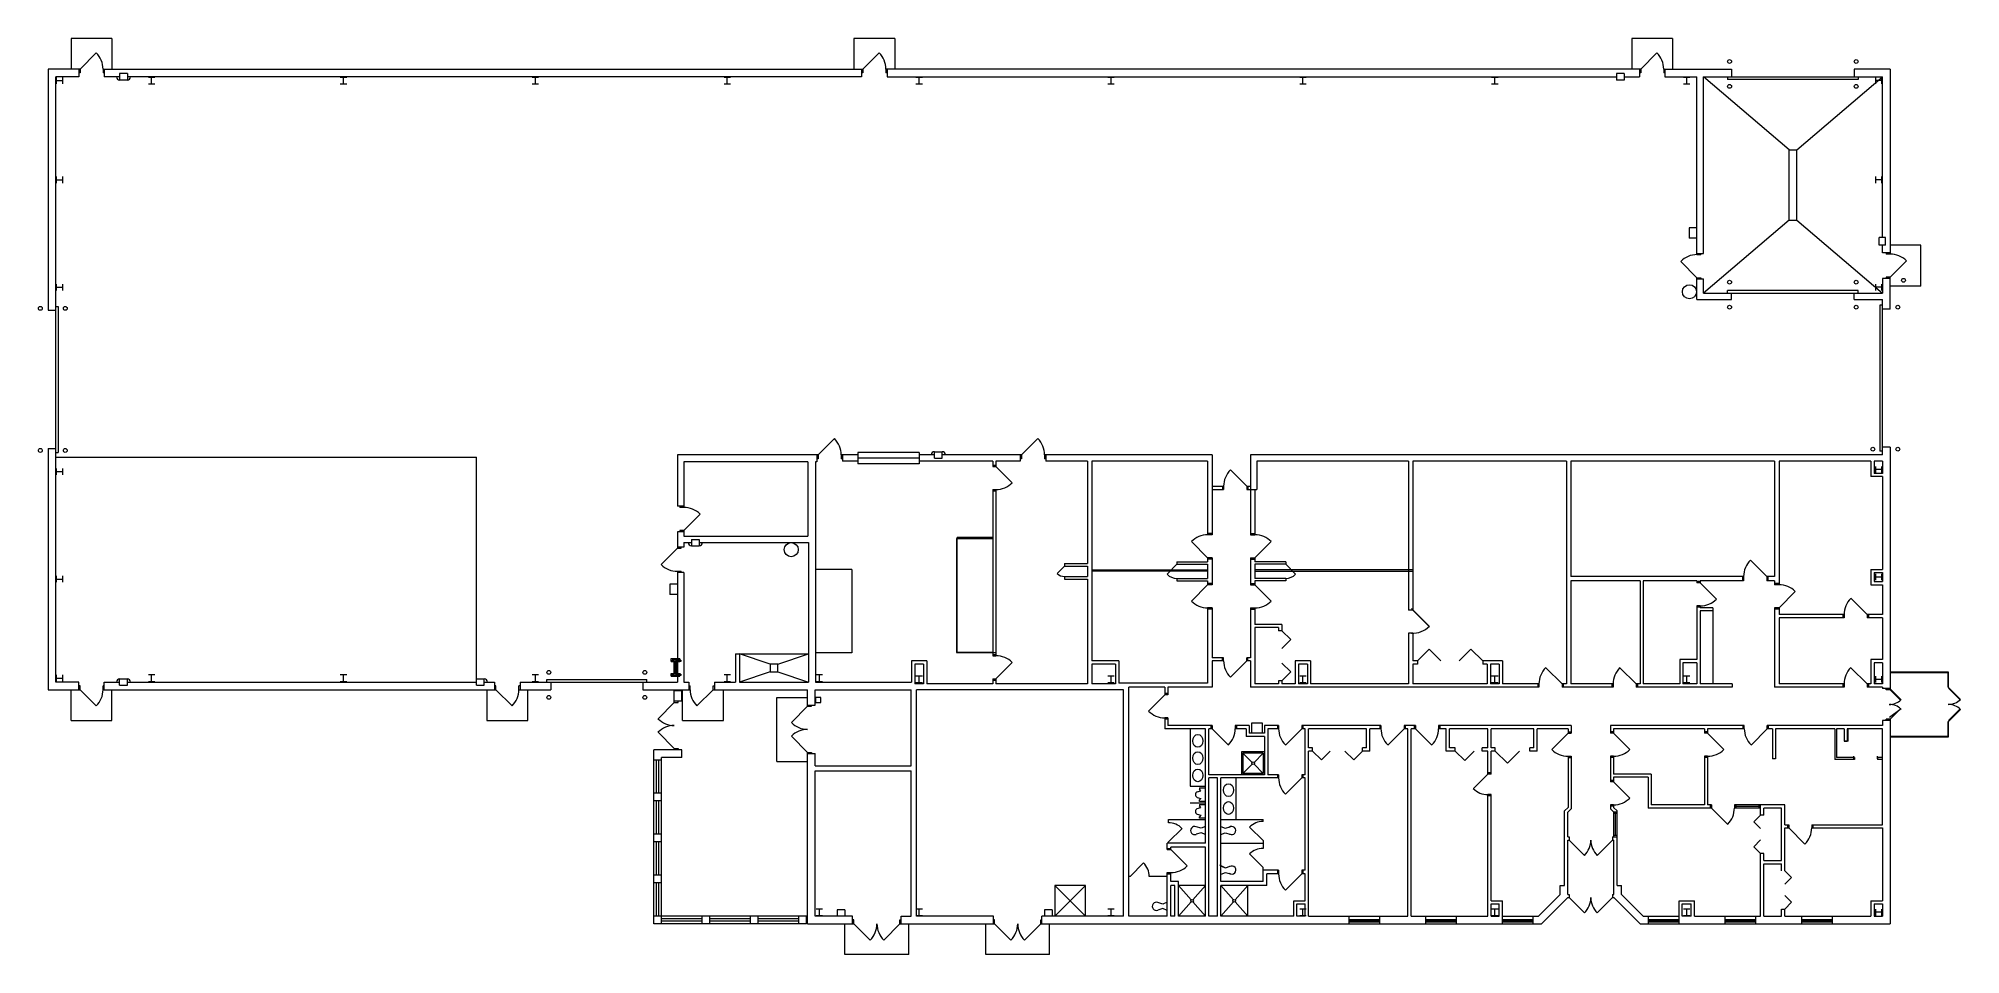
# Model space of a CAD drawing. Header units: inches. Extents: x -104 to 2901, y -1309 to 123.
import ezdxf

# ---------------------------------------------------------------- set-up
doc = ezdxf.new("R2010")
doc.units = ezdxf.units.IN
doc.header["$MEASUREMENT"] = 0
for name, color, linetype, lineweight in [('A-COLS-ENCL', 4, 'Continuous', 50), ('A-DOOR-FULL', 3, 'Continuous', 25), ('A-EQPM-FIXD', 4, 'Continuous', 50), ('A-FLOR-FIXT', 201, 'Continuous', 25), ('A-FLOR-HRAL', 1, 'Continuous', 25), ('A-FLOR-OTLN', 4, 'Continuous', 50), ('A-FLOR-PAD', 9, 'Continuous', 0), ('A-GLAZ-FULL', 1, 'Continuous', 25), ('A-WALL-FULL-EXTR', 2, 'Continuous', 35), ('A-WALL-FULL-INTR', 3, 'Continuous', 25), ('A-WALL-PRHT', 1, 'Continuous', 25), ('A-WALL-SPCL', 1, 'Continuous', 25)]:
    doc.layers.add(name, color=color, linetype=linetype, lineweight=lineweight)
doc.linetypes.add('ZIGZAG', pattern='A,0.0001,-0.2,[131,ltypeshp.shx,S=0.2,R=0,X=-0.2,Y=0],-0.4,[131,ltypeshp.shx,S=0.2,R=180,X=0.2,Y=0],-0.2', length=0.8001)

msp = doc.modelspace()

# ---------------------------------------------------------------- linework, layer by layer
at = {"layer": 'A-COLS-ENCL', "linetype": 'Continuous', "lineweight": 0}
msp.add_line((952.8, -882.5), (985.8, -882.5), dxfattribs=at)
at = {"layer": 'A-COLS-ENCL', "linetype": 'Continuous', "lineweight": 0, "flags": 128}
for points in [[(-76.2, 52.5), (-76.2, 62.5)], [(-66.2, 52.5), (-66.2, 62.5)], [(77.8, 62.5), (67.8, 62.5)], [(72.8, 52.5), (72.8, 62.5)], [(377.8, 62.5), (367.8, 62.5)], [(372.8, 52.5), (372.8, 62.5)], [(677.8, 62.5), (667.8, 62.5)], [(672.8, 52.5), (672.8, 62.5)], [(977.8, 62.5), (967.8, 62.5)], [(972.8, 52.5), (972.8, 62.5)], [(1277.8, 62.5), (1267.8, 62.5)], [(1272.8, 52.5), (1272.8, 62.5)], [(1577.8, 62.5), (1567.8, 62.5)], [(1572.8, 52.5), (1572.8, 62.5)], [(2177.8, 62.5), (2167.8, 62.5)], [(2172.8, 52.5), (2172.8, 62.5)], [(2477.8, 62.5), (2467.8, 62.5)], [(2472.8, 52.5), (2472.8, 62.5)], [(2767.8, 62.5), (2767.8, 52.5)], [(2777.8, 52.5), (2777.8, 62.5)], [(-76.2, 57.5), (-66.2, 57.5)], [(67.8, 52.5), (77.8, 52.5)], [(367.8, 52.5), (377.8, 52.5)], [(667.8, 52.5), (677.8, 52.5)], [(967.8, 52.5), (977.8, 52.5)], [(1267.8, 52.5), (1277.8, 52.5)], [(1567.8, 52.5), (1577.8, 52.5)], [(2167.8, 52.5), (2177.8, 52.5)], [(2467.8, 52.5), (2477.8, 52.5)], [(2777.8, 57.5), (2767.8, 57.5)], [(-76.2, -102.5), (-76.2, -92.5)], [(-76.2, -97.5), (-66.2, -97.5)], [(-66.2, -102.5), (-66.2, -92.5)], [(2767.8, -92.5), (2767.8, -102.5)], [(2777.8, -97.5), (2767.8, -97.5)], [(2777.8, -102.5), (2777.8, -92.5)], [(-76.2, -270.5), (-76.2, -260.5)], [(-76.2, -265.5), (-66.2, -265.5)], [(-66.2, -270.5), (-66.2, -260.5)], [(2767.8, -260.5), (2767.8, -270.5)], [(2777.8, -265.5), (2767.8, -265.5)], [(2777.8, -270.5), (2777.8, -260.5)], [(-76.2, -558.5), (-76.2, -548.5)], [(-76.2, -553.5), (-66.2, -553.5)], [(-66.2, -558.5), (-66.2, -548.5)], [(-76.2, -726.5), (-76.2, -716.5)], [(-66.2, -726.5), (-66.2, -716.5)], [(2767.8, -713.5), (2767.8, -723.5)], [(2777.8, -718.5), (2767.8, -718.5)], [(2777.8, -723.5), (2777.8, -713.5)], [(-76.2, -721.5), (-66.2, -721.5)], [(-76.2, -881.5), (-76.2, -871.5)], [(-76.2, -876.5), (-66.2, -876.5)], [(-66.2, -881.5), (-66.2, -871.5)], [(77.8, -871.5), (67.8, -871.5)], [(67.8, -881.5), (77.8, -881.5)], [(72.8, -881.5), (72.8, -871.5)], [(377.8, -871.5), (367.8, -871.5)], [(367.8, -881.5), (377.8, -881.5)], [(372.8, -881.5), (372.8, -871.5)], [(677.8, -871.5), (667.8, -871.5)], [(667.8, -881.5), (677.8, -881.5)], [(672.8, -881.5), (672.8, -871.5)], [(977.8, -871.5), (967.8, -871.5)], [(967.8, -881.5), (977.8, -881.5)], [(972.8, -881.5), (972.8, -871.5)], [(1121.8, -871.5), (1111.8, -871.5)], [(1111.8, -881.5), (1121.8, -881.5)], [(1116.8, -881.5), (1116.8, -871.5)], [(1277.8, -873.5), (1267.8, -873.5)], [(1267.8, -883.5), (1277.8, -883.5)], [(1272.8, -883.5), (1272.8, -873.5)], [(1577.8, -873.5), (1567.8, -873.5)], [(1567.8, -883.5), (1577.8, -883.5)], [(1572.8, -883.5), (1572.8, -873.5)], [(2177.8, -873.5), (2167.8, -873.5)], [(2167.8, -883.5), (2177.8, -883.5)], [(2172.8, -883.5), (2172.8, -873.5)], [(2477.8, -873.5), (2467.8, -873.5)], [(2467.8, -883.5), (2477.8, -883.5)], [(2472.8, -883.5), (2472.8, -873.5)], [(2767.8, -873.5), (2767.8, -883.5)], [(2777.8, -878.5), (2767.8, -878.5)], [(2777.8, -883.5), (2777.8, -873.5)], [(1121.8, -1237.5), (1111.8, -1237.5)], [(1111.8, -1247.5), (1121.8, -1247.5)], [(1116.8, -1247.5), (1116.8, -1237.5)], [(1277.8, -1237.5), (1267.8, -1237.5)], [(1267.8, -1247.5), (1277.8, -1247.5)], [(1272.8, -1247.5), (1272.8, -1237.5)], [(1577.8, -1237.5), (1567.8, -1237.5)], [(1567.8, -1247.5), (1577.8, -1247.5)], [(1572.8, -1247.5), (1572.8, -1237.5)], [(1877.8, -1237.5), (1867.8, -1237.5)], [(1867.8, -1247.5), (1877.8, -1247.5)], [(1872.8, -1247.5), (1872.8, -1237.5)], [(2177.8, -1237.5), (2167.8, -1237.5)], [(2167.8, -1247.5), (2177.8, -1247.5)], [(2172.8, -1247.5), (2172.8, -1237.5)], [(2477.8, -1237.5), (2467.8, -1237.5)], [(2467.8, -1247.5), (2477.8, -1247.5)], [(2472.8, -1247.5), (2472.8, -1237.5)], [(2767.8, -1237.5), (2767.8, -1247.5)], [(2777.8, -1242.5), (2767.8, -1242.5)], [(2777.8, -1247.5), (2777.8, -1237.5)]]:
    msp.add_lwpolyline(points, dxfattribs=at)
at = {"layer": 'A-DOOR-FULL', "linetype": 'Continuous', "lineweight": 0}
for p, q in [((-39.2, 75.5), (-13.7, 100.9)), ((1184.8, 75.5), (1210.3, 100.9)), ((2400.8, 75.5), (2426.3, 100.9)), ((2542.8, 63.5), (2734.8, 63.5)), ((2740.8, 59.5), (2536.8, 59.5)), ((2488.8, -250.5), (2463.4, -225.1)), ((2790.8, -249.5), (2816.3, -224.1)), ((-77.2, -295.5), (-73.2, -295.5)), ((-73.2, -295.5), (-73.2, -523.5)), ((2778.8, -293.5), (2774.8, -293.5)), ((2774.8, -293.5), (2774.8, -521.5)), ((2778.8, -515.5), (2778.8, -299.5)), ((-77.2, -517.5), (-77.2, -301.5)), ((1114.8, -527.5), (1140.3, -502.1)), ((1432.8, -527.5), (1458.3, -502.1)), ((-77.2, -523.5), (-73.2, -523.5)), ((2778.8, -521.5), (2774.8, -521.5)), ((1392.8, -545.5), (1418.3, -571)), ((1784.8, -576.5), (1759.4, -551.1)), ((904.8, -645.5), (930.3, -620.1)), ((894.8, -673.5), (869.4, -699)), ((1723.8, -688.5), (1698.4, -663.1)), ((1797.8, -688.5), (1823.3, -663.1)), ((1499.8, -701.5), (1488.5, -712.8)), ((1675.8, -698.5), (1660.3, -714.1)), ((1845.8, -698.5), (1861.4, -714.1)), ((2597.8, -717.5), (2572.4, -692.1)), ((1723.8, -730.5), (1698.4, -756)), ((1797.8, -730.5), (1823.3, -756)), ((2493.8, -727.5), (2519.3, -753)), ((2617.1, -766.5), (2642.5, -741.1)), ((2044.8, -770.1), (2070.3, -795.5)), ((2754.8, -777.2), (2729.4, -751.7)), ((1839.8, -802.5), (1853.6, -816.3)), ((1853.6, -816.3), (1839.8, -830.1)), ((2051.8, -849.5), (2070.2, -831.1)), ((2070.2, -831.1), (2088.6, -849.5)), ((2135.4, -831.1), (2117.1, -849.5)), ((2153.8, -849.5), (2135.4, -831.1)), ((1392.8, -877.5), (1418.3, -852.1)), ((1784.8, -849.5), (1759.4, -875)), ((1853.6, -866.7), (1839.8, -852.9)), ((1839.8, -880.5), (1853.6, -866.7)), ((2277.8, -885.5), (2252.4, -860.1)), ((2393.8, -885.5), (2368.4, -860.1)), ((2754.8, -885.5), (2729.4, -860.1)), ((-39.2, -894.5), (-13.7, -920)), ((610.8, -894.5), (636.3, -920)), ((690.8, -882.5), (690.8, -878.5)), ((690.8, -878.5), (846.8, -878.5)), ((696.8, -882.5), (840.8, -882.5)), ((846.8, -882.5), (846.8, -878.5)), ((950.8, -894.5), (925.4, -920)), ((2790.8, -894.6), (2807.1, -910.8)), ((2881.8, -890.5), (2900.9, -909.6)), ((889.9, -914.5), (864.5, -940)), ((1098.4, -920.5), (1073, -946)), ((1656.8, -902.5), (1631.4, -928)), ((2790.8, -940.5), (2807.1, -924.2)), ((2881.8, -944.5), (2900.9, -925.4)), ((889.9, -986.5), (864.5, -961.1)), ((1730.8, -955.5), (1756.3, -981)), ((1870.8, -955.5), (1845.4, -981)), ((2030.8, -955.5), (2005.4, -981)), ((2048.8, -955.5), (2074.3, -981)), ((2598.8, -955.5), (2573.4, -981)), ((1098.4, -992.5), (1073, -967.1)), ((1887.9, -990.5), (1901.7, -1004.3)), ((1901.7, -1004.3), (1915.5, -990.5)), ((1952.2, -1004.3), (1938.4, -990.5)), ((1965.9, -990.5), (1952.2, -1004.3)), ((2110.8, -990.5), (2125.7, -1005.4)), ((2125.7, -1005.4), (2140.5, -990.5)), ((2173.3, -990.5), (2192.4, -1009.6)), ((2192.4, -1009.6), (2211.5, -990.5)), ((2287.2, -962.5), (2261.7, -988)), ((2358.4, -962.5), (2383.9, -988)), ((2505.4, -962.5), (2530.9, -988)), ((1870.8, -1032.5), (1845.4, -1058)), ((2161.8, -1026.5), (2139.2, -1049.2)), ((2358.4, -1038.5), (2383.9, -1064)), ((2511.4, -1079.5), (2536.9, -1105)), ((1662.4, -1132.5), (1683.7, -1111.3)), ((1810.4, -1130.5), (1789.2, -1109.3)), ((2588.2, -1090.5), (2577.6, -1101.1)), ((2577.6, -1101.1), (2588.2, -1111.7)), ((2632.2, -1110.5), (2657.7, -1136)), ((2288.8, -1129.5), (2312.9, -1153.6)), ((2356.8, -1129.5), (2332.8, -1153.6)), ((2588.2, -1129.3), (2577.6, -1139.9)), ((2577.6, -1139.9), (2588.2, -1150.5)), ((1602.4, -1186.5), (1623.7, -1165.3)), ((1666.4, -1144.5), (1691.9, -1170)), ((1810.4, -1172.5), (1789.2, -1151.3)), ((1870.8, -1182.5), (1845.4, -1208)), ((2626.2, -1177.5), (2636.8, -1188.1)), ((2636.8, -1188.1), (2626.2, -1198.7)), ((2288.8, -1219.5), (2312.9, -1243.5)), ((2356.8, -1219.5), (2332.8, -1243.5)), ((2626.2, -1216.3), (2636.8, -1226.9)), ((2636.8, -1226.9), (2626.2, -1237.5)), ((1170.8, -1260.5), (1196.3, -1286)), ((1242.8, -1260.5), (1217.4, -1286)), ((1390.8, -1260.5), (1416.3, -1286)), ((1462.8, -1260.5), (1437.4, -1286))]:
    msp.add_line(p, q, dxfattribs=at)
at = {"layer": 'A-DOOR-FULL', "linetype": 'Continuous', "lineweight": 0, "flags": 128}
for points in [[(2070.1, -795.1), (2042.5, -767.4)], [(2808.1, -910.4), (2789.6, -892)], [(2900.4, -910.4), (2882, -892)], [(2808.1, -924.3), (2789.6, -938.1)], [(2900.4, -924.3), (2882, -942.7)]]:
    msp.add_lwpolyline(points, dxfattribs=at)
at = {"layer": 'A-DOOR-FULL', "linetype": 'Continuous', "lineweight": 0}
for centre, radius, start, end in [((-39.2, 75.5), 36, 0, 45), ((1184.8, 75.5), 36, 0, 45), ((2400.8, 75.5), 36, 0, 45), ((2488.8, -250.5), 36, 90, 135), ((2790.8, -249.5), 36, 45, 90), ((1114.8, -527.5), 36, 0, 45), ((1432.8, -527.5), 36, 0, 45), ((1784.8, -576.5), 36, 135, 180), ((1392.8, -545.5), 36, 270, 315), ((904.8, -645.5), 36, 45, 90), ((1723.8, -688.5), 36, 90, 135), ((1797.8, -688.5), 36, 45, 90), ((894.8, -673.5), 36, 225, 270), ((1499.8, -701.5), 16, 225, 270), ((1675.8, -698.5), 22, 225, 270), ((1845.8, -698.5), 22, 270, 315), ((2597.8, -717.5), 36, 135, 180), ((2617.1, -766.5), 36, 45, 90), ((1723.8, -730.5), 36, 225, 270), ((1797.8, -730.5), 36, 270, 315), ((2493.8, -727.5), 36, 270, 315), ((2754.8, -777.2), 36, 135, 180), ((2044.8, -770.1), 36, 266.0717, 315.3487), ((1392.8, -877.5), 36, 45, 90), ((1784.8, -849.5), 36, 180, 225), ((2277.8, -885.5), 36, 135, 180), ((2393.8, -885.5), 36, 135, 180), ((2754.8, -885.5), 36, 135, 180), ((-39.2, -894.5), 36, 315, 0), ((610.8, -894.5), 36, 315, 0), ((950.8, -894.5), 36, 180, 225), ((1656.8, -902.5), 36, 225, 270), ((2790.8, -894.6), 22.9, 266.6657, 317.372), ((2790.8, -940.5), 22.9, 43.2346, 92.6864), ((2881.8, -890.5), 27, 270, 315), ((2881.8, -944.5), 27, 45, 90), ((889.9, -914.5), 36, 225, 270), ((889.9, -986.5), 36, 90, 135), ((1098.4, -920.5), 36, 225, 270), ((1098.4, -992.5), 36, 90, 135), ((1730.8, -955.5), 36, 315, 0), ((1870.8, -955.5), 36, 180, 225), ((2030.8, -955.5), 36, 180, 225), ((2048.8, -955.5), 36, 315, 0), ((2598.8, -955.5), 36, 180, 225), ((2287.2, -962.5), 36, 225, 270), ((2358.4, -962.5), 36, 270, 315), ((2505.4, -962.5), 36, 270, 315), ((1870.8, -1032.5), 36, 180, 225), ((2161.8, -1026.5), 32, 225, 270), ((2358.4, -1038.5), 36, 270, 315), ((2511.4, -1079.5), 36, 315, 0), ((1662.4, -1132.5), 30, 45, 90), ((1810.4, -1130.5), 30, 90, 135), ((2632.2, -1110.5), 36, 315, 0), ((2288.8, -1129.5), 34, 315, 0), ((2356.8, -1129.5), 34, 180, 225), ((1602.4, -1186.5), 30, 0, 45), ((1666.4, -1144.5), 36, 270, 315), ((1810.4, -1172.5), 30, 90, 135), ((1870.8, -1182.5), 36, 180, 225), ((2288.8, -1219.5), 34, 315, 0), ((2356.8, -1219.5), 34, 180, 225), ((1170.8, -1260.5), 36, 315, 0), ((1242.8, -1260.5), 36, 180, 225), ((1390.8, -1260.5), 36, 315, 0), ((1462.8, -1260.5), 36, 180, 225)]:
    msp.add_arc(centre, radius, start, end, dxfattribs=at)
at = {"layer": 'A-EQPM-FIXD', "linetype": 'Continuous', "lineweight": 0}
for p, q in [((1331.1, -658.1), (1387.8, -658.1)), ((1331.1, -658.1), (1331.1, -836.5)), ((1167.6, -706.5), (1110.8, -706.5)), ((1167.6, -706.5), (1167.6, -836.9)), ((1167.6, -836.9), (1110.8, -836.9)), ((1331.1, -836.5), (1387.8, -836.5))]:
    msp.add_line(p, q, dxfattribs=at)
at = {"layer": 'A-EQPM-FIXD', "linetype": 'Continuous', "lineweight": 0, "flags": 128}
for points in [[(1387.6, -656.7), (1332.3, -656.7)], [(1332.3, -836.5), (1332.3, -656.7)], [(1387.6, -836.5), (1332.3, -836.5)]]:
    msp.add_lwpolyline(points, dxfattribs=at)
at = {"layer": 'A-FLOR-FIXT', "linetype": 'Continuous', "lineweight": 0}
for p, q in [((985.8, -838.5), (1099.8, -838.5)), ((991.8, -838.5), (991.8, -882.5)), ((1039.8, -854.5), (991.8, -838.5)), ((1051.8, -854.5), (1099.8, -838.5)), ((1039.8, -866.5), (991.8, -882.5)), ((1051.8, -866.5), (1099.8, -882.5)), ((991.8, -882.5), (1099.8, -882.5)), ((1711.3, -1047.7), (1711.3, -1050.1)), ((1711.3, -1047.7), (1720.3, -1047.7)), ((1713.1, -1052.5), (1711.3, -1050.1)), ((1707.6, -1054.1), (1713.1, -1052.5)), ((1707.6, -1062.9), (1713.1, -1064.5)), ((1707.6, -1080.3), (1713.1, -1078.7)), ((1713.1, -1064.5), (1711.3, -1066.9)), ((1711.3, -1069.3), (1711.3, -1066.9)), ((1720.3, -1069.3), (1711.3, -1069.3)), ((1711.3, -1073.9), (1711.3, -1076.3)), ((1711.3, -1073.9), (1720.3, -1073.9)), ((1713.1, -1078.7), (1711.3, -1076.3)), ((1707.6, -1089.1), (1713.1, -1090.7)), ((1713.1, -1090.7), (1711.3, -1093.1)), ((1711.3, -1095.5), (1711.3, -1093.1)), ((1720.3, -1095.5), (1711.3, -1095.5)), ((1744.6, -1108.3), (1751.4, -1111.1)), ((1751.4, -1111.1), (1759, -1108.8)), ((1744.6, -1121.1), (1751.4, -1118.3)), ((1751.4, -1118.3), (1759, -1120.6)), ((1744.7, -1170.2), (1751.5, -1172.9)), ((1751.5, -1172.9), (1759.2, -1170.6)), ((1532.8, -1200.5), (1484.8, -1200.5)), ((1484.8, -1200.5), (1484.8, -1248.5)), ((1484.8, -1200.5), (1532.8, -1248.5)), ((1532.8, -1200.5), (1484.8, -1248.5)), ((1532.8, -1248.5), (1532.8, -1200.5)), ((1720.4, -1200.5), (1678.4, -1200.5)), ((1678.4, -1200.5), (1698.1, -1223)), ((1720.4, -1200.5), (1700.8, -1223)), ((1744.4, -1200.5), (1764.1, -1223)), ((1744.7, -1183), (1751.5, -1180.1)), ((1751.5, -1180.1), (1759.2, -1182.5)), ((1786.4, -1200.5), (1766.7, -1223.1)), ((1786.4, -1248.5), (1786.4, -1200.5)), ((1653.5, -1229.6), (1645.9, -1227.3)), ((1660.3, -1226.8), (1653.5, -1229.6)), ((1698.1, -1226.1), (1678.4, -1248.5)), ((1700.8, -1226.1), (1720.4, -1248.5)), ((1764, -1226.2), (1744.4, -1248.5)), ((1766.8, -1226.1), (1786.4, -1248.5)), ((1653.5, -1236.8), (1645.9, -1239.1)), ((1660.3, -1239.6), (1653.5, -1236.8))]:
    msp.add_line(p, q, dxfattribs=at)
at = {"layer": 'A-FLOR-FIXT', "color": 7, "linetype": 'Continuous', "lineweight": 0}
for p, q in [((1713.5, -1111.1), (1705.8, -1108.8)), ((1720.3, -1108.3), (1713.5, -1111.1)), ((1713.5, -1118.3), (1705.8, -1120.6)), ((1720.3, -1121.1), (1713.5, -1118.3))]:
    msp.add_line(p, q, dxfattribs=at)
at = {"layer": 'A-FLOR-FIXT', "linetype": 'Continuous', "lineweight": 0, "flags": 128}
msp.add_lwpolyline([(1039.8, -854.5), (1039.8, -866.5), (1051.8, -866.5), (1051.8, -854.5)], close=True, dxfattribs=at)
msp.add_lwpolyline([(1752, -1173.4), (1742.8, -1168.8)], dxfattribs=at)
at = {"layer": 'A-FLOR-FIXT', "linetype": 'Continuous', "lineweight": 0}
for centre, radius in [((2477, -272.4), 11), ((1072.8, -675.6), 11), ((1699.4, -1224.5), 2.07), ((1765.3, -1224.7), 2.07)]:
    msp.add_circle(centre, radius, dxfattribs=at)
for centre, radius, start, end in [((1709.5, -1058.5), 4.83, 113.6878, 246.3141), ((1709.5, -1084.7), 4.83, 113.6878, 246.3141), ((1761.4, -1114.7), 6.41, 238.9735, 129.0883), ((1761.6, -1176.5), 6.41, 230.8488, 122.8438), ((1643.5, -1233.2), 6.41, 67.6887, 292.3131)]:
    msp.add_arc(centre, radius, start, end, dxfattribs=at)
at = {"layer": 'A-FLOR-FIXT', "color": 7, "linetype": 'Continuous', "lineweight": 0}
msp.add_arc((1703.4, -1114.7), 6.41, 67.006, 292.3131, dxfattribs=at)
at = {"layer": 'A-FLOR-FIXT', "linetype": 'Continuous', "lineweight": 0}
for centre in [(1708.4, -974.5), (1708.4, -1001.5), (1708.4, -1028.5), (1756.4, -1051.5), (1756.4, -1079.5)]:
    msp.add_ellipse(centre, major_axis=(0, -10), ratio=0.8, dxfattribs=at)
at = {"layer": 'A-FLOR-HRAL', "linetype": 'Continuous', "lineweight": 0}
for p, q in [((899.9, -848.5), (886.8, -848.5)), ((886.8, -848.5), (886.8, -850.5)), ((889.8, -850.5), (886.8, -850.5)), ((886.8, -870.5), (886.8, -872.5)), ((889.8, -870.5), (886.8, -870.5)), ((889.8, -870.5), (889.8, -850.5)), ((891.8, -870.5), (891.8, -850.5)), ((899.9, -850.5), (891.8, -850.5)), ((899.9, -870.5), (891.8, -870.5)), ((894.8, -850.5), (894.8, -870.5)), ((899.9, -848.5), (899.9, -850.5)), ((899.9, -870.5), (899.9, -872.5)), ((899.9, -872.5), (886.8, -872.5))]:
    msp.add_line(p, q, dxfattribs=at)
at = {"layer": 'A-FLOR-HRAL', "linetype": 'Continuous', "lineweight": 0, "flags": 128}
for points in [[(884.9, -845.9), (898.7, -845.9)], [(884.9, -850.5), (884.9, -845.9)], [(884.9, -850.5), (898.7, -850.5)], [(884.9, -873.6), (884.9, -869)], [(884.9, -869), (898.7, -869)], [(889.5, -850.5), (889.5, -869)], [(894.1, -869), (894.1, -850.5)], [(898.7, -850.5), (898.7, -845.9)], [(898.7, -873.6), (898.7, -869)], [(884.9, -873.6), (898.7, -873.6)]]:
    msp.add_lwpolyline(points, dxfattribs=at)
at = {"layer": 'A-FLOR-OTLN', "linetype": 'Continuous', "lineweight": 0}
for p in [(-77.2, -530.9), (580.8, -882.5)]:
    msp.add_line(p, (580.8, -530.9), dxfattribs=at)
at = {"layer": 'A-FLOR-PAD', "linetype": 'Continuous', "lineweight": 0}
for p, q in [((10.8, 123.5), (-53.2, 123.5)), ((-53.2, 123.5), (-53.2, 75.5)), ((10.8, 123.5), (10.8, 75.5)), ((1234.8, 123.5), (1170.8, 123.5)), ((1170.8, 123.5), (1170.8, 75.5)), ((1234.8, 123.5), (1234.8, 75.5)), ((2450.8, 123.5), (2386.8, 123.5)), ((2386.8, 123.5), (2386.8, 75.5)), ((2450.8, 123.5), (2450.8, 75.5)), ((2838.8, -199.5), (2790.8, -199.5)), ((2838.8, -263.5), (2838.8, -199.5)), ((2838.8, -263.5), (2790.8, -263.5)), ((-53.2, -942.5), (-53.2, -894.5)), ((10.8, -942.5), (10.8, -894.5)), ((966.9, -942.5), (966.9, -894.5)), ((1050.4, -906.5), (1098.4, -906.5)), ((1050.4, -1006.5), (1050.4, -906.5)), ((-53.2, -942.5), (10.8, -942.5)), ((902.9, -942.5), (966.9, -942.5)), ((1050.4, -1006.5), (1098.4, -1006.5)), ((1156.8, -1308.5), (1156.8, -1260.5)), ((1256.8, -1308.5), (1256.8, -1260.5)), ((1376.8, -1308.5), (1376.8, -1260.5)), ((1476.8, -1308.5), (1476.8, -1260.5)), ((1256.8, -1308.5), (1156.8, -1308.5)), ((1476.8, -1308.5), (1376.8, -1308.5))]:
    msp.add_line(p, q, dxfattribs=at)
at = {"layer": 'A-GLAZ-FULL', "linetype": 'Continuous', "lineweight": 0}
for p, q in [((1272.8, -523.5), (1176.8, -523.5)), ((1272.8, -532.5), (1176.8, -532.5)), ((1272.8, -541.5), (1176.8, -541.5))]:
    msp.add_line(p, q, dxfattribs=at)
at = {"layer": 'A-WALL-FULL-EXTR', "linetype": 'Continuous', "lineweight": 0}
for p, q in [((-39.2, 75.5), (-89.2, 75.5)), ((-89.2, 75.5), (-89.2, -301.5)), ((-41.2, 63.5), (-77.2, 63.5)), ((-77.2, -301.5), (-77.2, 63.5)), ((-41.2, 75.5), (-41.2, 63.5)), ((-39.2, 69.5), (-41.2, 69.5)), ((-39.2, 75.5), (-39.2, 69.5)), ((-3.2, 75.5), (1184.8, 75.5)), ((-3.2, 75.5), (-3.2, 69.5)), ((-1.2, 69.5), (-3.2, 69.5)), ((-1.2, 75.5), (-1.2, 63.5)), ((22.8, 63.5), (-1.2, 63.5)), ((1182.8, 63.5), (34.8, 63.5)), ((1182.8, 75.5), (1182.8, 63.5)), ((1184.8, 69.5), (1182.8, 69.5)), ((1184.8, 75.5), (1184.8, 69.5)), ((2400.8, 75.5), (1220.8, 75.5)), ((1220.8, 75.5), (1220.8, 69.5)), ((1222.8, 69.5), (1220.8, 69.5)), ((1222.8, 75.5), (1222.8, 63.5)), ((1222.8, 63.5), (2362.8, 63.5)), ((2374.8, 63.5), (2398.8, 63.5)), ((2398.8, 75.5), (2398.8, 63.5)), ((2400.8, 69.5), (2398.8, 69.5)), ((2400.8, 75.5), (2400.8, 69.5)), ((2436.8, 75.5), (2542.8, 75.5)), ((2436.8, 75.5), (2436.8, 69.5)), ((2438.8, 69.5), (2436.8, 69.5)), ((2438.8, 75.5), (2438.8, 63.5)), ((2438.8, 63.5), (2488.8, 63.5)), ((2498.8, 63.5), (2542.8, 63.5)), ((2542.8, 75.5), (2542.8, 63.5)), ((2790.8, 75.5), (2734.8, 75.5)), ((2734.8, 75.5), (2734.8, 63.5)), ((2734.8, 63.5), (2778.8, 63.5)), ((2778.8, -187.5), (2778.8, 63.5)), ((2790.8, 75.5), (2790.8, -213.5)), ((2778.8, -211.5), (2778.8, -199.5)), ((2790.8, -211.5), (2778.8, -211.5)), ((2784.8, -211.5), (2784.8, -213.5)), ((2790.8, -213.5), (2784.8, -213.5)), ((2790.8, -251.5), (2778.8, -251.5)), ((2778.8, -251.5), (2778.8, -274.5)), ((2790.8, -249.5), (2784.8, -249.5)), ((2784.8, -249.5), (2784.8, -251.5)), ((2790.8, -299.5), (2790.8, -249.5)), ((2778.8, -299.5), (2778.8, -284.5)), ((2790.8, -299.5), (2778.8, -299.5)), ((-89.2, -301.5), (-77.2, -301.5)), ((-89.2, -517.5), (-77.2, -517.5)), ((-89.2, -517.5), (-89.2, -894.5)), ((-77.2, -882.5), (-77.2, -517.5)), ((2790.8, -515.5), (2778.8, -515.5)), ((2778.8, -527.5), (2778.8, -515.5)), ((2778.8, -537.5), (2778.8, -556.5)), ((2790.8, -515.5), (2790.8, -894.6)), ((2778.8, -561.5), (2778.8, -706.5)), ((2778.8, -730.5), (2778.8, -777.2)), ((2778.8, -782.2), (2778.8, -847.5)), ((2778.8, -852.5), (2778.8, -885.5)), ((-89.2, -894.5), (-39.2, -894.5)), ((-41.2, -882.5), (-77.2, -882.5)), ((-41.2, -894.5), (-41.2, -882.5)), ((-39.2, -888.5), (-41.2, -888.5)), ((-39.2, -894.5), (-39.2, -888.5)), ((-3.2, -894.5), (-3.2, -888.5)), ((-1.2, -888.5), (-3.2, -888.5)), ((-3.2, -894.5), (610.8, -894.5)), ((-1.2, -894.5), (-1.2, -882.5)), ((-1.2, -882.5), (22.8, -882.5)), ((34.8, -882.5), (580.8, -882.5)), ((592.8, -882.5), (608.8, -882.5)), ((608.8, -882.5), (608.8, -894.5)), ((610.8, -888.5), (608.8, -888.5)), ((610.8, -894.5), (610.8, -888.5)), ((646.8, -894.5), (646.8, -888.5)), ((648.8, -888.5), (646.8, -888.5)), ((646.8, -894.5), (696.8, -894.5)), ((648.8, -882.5), (648.8, -894.5)), ((648.8, -882.5), (696.8, -882.5)), ((696.8, -882.5), (696.8, -894.5)), ((840.8, -882.5), (840.8, -894.5)), ((840.8, -882.5), (894.8, -882.5)), ((840.8, -894.5), (914.8, -894.5)), ((2778.8, -890.5), (2778.8, -892.6)), ((2790.8, -892.6), (2778.8, -892.6)), ((2784.8, -894.6), (2784.8, -892.6)), ((2790.8, -894.6), (2784.8, -894.6)), ((2790.8, -942.5), (2778.8, -942.5)), ((2778.8, -942.5), (2778.8, -950.5)), ((2778.8, -1105.5), (2778.8, -955.5)), ((2790.8, -940.5), (2784.8, -940.5)), ((2784.8, -942.5), (2784.8, -940.5)), ((2790.8, -940.5), (2790.8, -1260.5)), ((857.9, -1260.5), (857.9, -988.5)), ((901.9, -988.5), (857.9, -988.5)), ((901.9, -1000.5), (901.9, -988.5)), ((869.9, -1004.5), (857.9, -1004.5)), ((869.9, -1260.5), (869.9, -1000.5)), ((901.9, -1000.5), (869.9, -1000.5)), ((869.9, -1056.5), (857.9, -1056.5)), ((869.9, -1068.5), (857.9, -1068.5)), ((2778.8, -1110.5), (2778.8, -1224.5)), ((869.9, -1120.5), (857.9, -1120.5)), ((869.9, -1132.5), (857.9, -1132.5)), ((2593.2, -1248.5), (2593.2, -1166.5)), ((869.9, -1184.5), (857.9, -1184.5)), ((869.9, -1196.5), (857.9, -1196.5)), ((2184.8, -1260.5), (2184.8, -1224.5)), ((2240.8, -1248.5), (2274.8, -1214.5)), ((2245.8, -1260.5), (2286.8, -1219.5)), ((2399.9, -1260.5), (2358.8, -1219.5)), ((2404.8, -1248.5), (2370.8, -1214.5)), ((2460.8, -1260.5), (2460.8, -1224.5)), ((2484.8, -1248.5), (2484.8, -1224.5)), ((1096.4, -1248.5), (857.9, -1248.5)), ((1096.4, -1260.5), (857.9, -1260.5)), ((1098.4, -1260.5), (1170.8, -1260.5)), ((1168.8, -1248.5), (1110.4, -1248.5)), ((1168.8, -1260.5), (1168.8, -1248.5)), ((1170.8, -1254.5), (1168.8, -1254.5)), ((1170.8, -1260.5), (1170.8, -1254.5)), ((1242.8, -1260.5), (1242.8, -1254.5)), ((1242.8, -1254.5), (1244.8, -1254.5)), ((1242.8, -1260.5), (1390.8, -1260.5)), ((1244.8, -1260.5), (1244.8, -1248.5)), ((1244.8, -1248.5), (1260.4, -1248.5)), ((1388.8, -1248.5), (1268.4, -1248.5)), ((1388.8, -1260.5), (1388.8, -1248.5)), ((1390.8, -1254.5), (1388.8, -1254.5)), ((1390.8, -1260.5), (1390.8, -1254.5)), ((1462.8, -1260.5), (1462.8, -1254.5)), ((1462.8, -1254.5), (1464.8, -1254.5)), ((1462.8, -1260.5), (2245.8, -1260.5)), ((1464.8, -1260.5), (1464.8, -1248.5)), ((1592.4, -1248.5), (1464.8, -1248.5)), ((1660.4, -1248.5), (1600.4, -1248.5)), ((1720.4, -1248.5), (1678.4, -1248.5)), ((1739.4, -1248.5), (1725.4, -1248.5)), ((1858.4, -1248.5), (1744.4, -1248.5)), ((1881.4, -1248.5), (2036.8, -1248.5)), ((1944.8, -1260.5), (1944.8, -1248.5)), ((1992.8, -1260.5), (1992.8, -1248.5)), ((2041.8, -1248.5), (2161.8, -1248.5)), ((2064.8, -1260.5), (2064.8, -1248.5)), ((2112.8, -1260.5), (2112.8, -1248.5)), ((2184.8, -1248.5), (2240.8, -1248.5)), ((2232.8, -1260.5), (2232.8, -1248.5)), ((2399.9, -1260.5), (2790.8, -1260.5)), ((2404.8, -1248.5), (2460.8, -1248.5)), ((2412.8, -1260.5), (2412.8, -1248.5)), ((2484.8, -1248.5), (2588.2, -1248.5)), ((2532.8, -1260.5), (2532.8, -1248.5)), ((2580.8, -1260.5), (2580.8, -1248.5)), ((2593.2, -1248.5), (2621.2, -1248.5)), ((2626.2, -1248.5), (2760.8, -1248.5)), ((2652.8, -1260.5), (2652.8, -1248.5)), ((2700.8, -1260.5), (2700.8, -1248.5))]:
    msp.add_line(p, q, dxfattribs=at)
at = {"layer": 'A-WALL-FULL-INTR', "linetype": 'Continuous', "lineweight": 0}
for p, q in [((22.8, 68.5), (22.8, 58.5)), ((34.8, 68.5), (22.8, 68.5)), ((34.8, 68.5), (34.8, 58.5)), ((2362.8, 68.5), (2362.8, 58.5)), ((2374.8, 68.5), (2362.8, 68.5)), ((2374.8, 68.5), (2374.8, 58.5)), ((2488.8, -214.5), (2488.8, 63.5)), ((2498.8, -212.5), (2498.8, 63.5)), ((2632.8, -50.5), (2498.8, 63.5)), ((2536.8, 63.5), (2536.8, 59.5)), ((2644.8, -50.5), (2778.8, 63.5)), ((2740.8, 63.5), (2740.8, 59.5)), ((34.8, 58.5), (22.8, 58.5)), ((2374.8, 58.5), (2362.8, 58.5)), ((2632.8, -160.5), (2632.8, -50.5)), ((2632.8, -50.5), (2644.8, -50.5)), ((2644.8, -160.5), (2644.8, -50.5)), ((2476.8, -172.5), (2476.8, -188.5)), ((2488.8, -172.5), (2476.8, -172.5)), ((2632.8, -160.5), (2498.8, -274.5)), ((2632.8, -160.5), (2644.8, -160.5)), ((2644.8, -160.5), (2778.8, -274.5)), ((2488.8, -188.5), (2476.8, -188.5)), ((2783.8, -187.5), (2773.8, -187.5)), ((2773.8, -199.5), (2773.8, -187.5)), ((2783.8, -199.5), (2773.8, -199.5)), ((2783.8, -199.5), (2783.8, -187.5)), ((2488.8, -212.5), (2498.8, -212.5)), ((2488.8, -214.5), (2494.8, -214.5)), ((2494.8, -212.5), (2494.8, -214.5)), ((2488.8, -284.5), (2488.8, -250.5)), ((2488.8, -250.5), (2494.8, -250.5)), ((2488.8, -252.5), (2498.8, -252.5)), ((2494.8, -250.5), (2494.8, -252.5)), ((2498.8, -274.5), (2498.8, -252.5)), ((2488.8, -284.5), (2542.8, -284.5)), ((2498.8, -274.5), (2778.8, -274.5)), ((2740.8, -270.5), (2536.8, -270.5)), ((2536.8, -274.5), (2536.8, -270.5)), ((2542.8, -284.5), (2542.8, -274.5)), ((2734.8, -284.5), (2734.8, -274.5)), ((2734.8, -284.5), (2778.8, -284.5)), ((2740.8, -274.5), (2740.8, -270.5)), ((1114.8, -527.5), (894.8, -527.5)), ((894.8, -527.5), (894.8, -607.5)), ((1098.8, -538.5), (904.8, -538.5)), ((904.8, -538.5), (904.8, -609.5)), ((1098.8, -538.5), (1098.8, -654.5)), ((1110.8, -538.5), (1110.8, -882.5)), ((1112.8, -538.5), (1110.8, -538.5)), ((1112.8, -527.5), (1112.8, -538.5)), ((1114.8, -533.5), (1112.8, -533.5)), ((1114.8, -527.5), (1114.8, -533.5)), ((1176.8, -527.5), (1150.8, -527.5)), ((1150.8, -527.5), (1150.8, -533.5)), ((1152.8, -533.5), (1150.8, -533.5)), ((1152.8, -527.5), (1152.8, -537.5)), ((1176.8, -537.5), (1152.8, -537.5)), ((1176.8, -523.5), (1176.8, -541.5)), ((1272.8, -523.5), (1272.8, -541.5)), ((1296.8, -527.5), (1272.8, -527.5)), ((1387.8, -537.5), (1272.8, -537.5)), ((1296.8, -532.5), (1296.8, -522.5)), ((1296.8, -522.5), (1308.8, -522.5)), ((1296.8, -532.5), (1308.8, -532.5)), ((1308.8, -532.5), (1308.8, -522.5)), ((1432.8, -527.5), (1308.8, -527.5)), ((1387.8, -537.5), (1387.8, -545.5)), ((1430.8, -537.5), (1392.8, -537.5)), ((1392.8, -537.5), (1392.8, -545.5)), ((1430.8, -527.5), (1430.8, -537.5)), ((1432.8, -533.5), (1430.8, -533.5)), ((1432.8, -527.5), (1432.8, -533.5)), ((1730.8, -527.5), (1468.8, -527.5)), ((1468.8, -527.5), (1468.8, -533.5)), ((1470.8, -533.5), (1468.8, -533.5)), ((1470.8, -527.5), (1470.8, -537.5)), ((1535.8, -537.5), (1470.8, -537.5)), ((1535.8, -537.5), (1535.8, -697.5)), ((1542.8, -537.5), (1542.8, -849.5)), ((1723.8, -537.5), (1542.8, -537.5)), ((1723.8, -537.5), (1723.8, -652.5)), ((1730.8, -527.5), (1730.8, -652.5)), ((2778.8, -527.5), (1790.8, -527.5)), ((1790.8, -527.5), (1790.8, -652.5)), ((1800.8, -537.5), (1800.8, -581.5)), ((2037.8, -537.5), (1800.8, -537.5)), ((2037.8, -537.5), (2037.8, -770.1)), ((2284.8, -537.5), (2044.8, -537.5)), ((2044.8, -537.5), (2044.8, -770.1)), ((2284.8, -537.5), (2284.8, -885.5)), ((2610.1, -537.5), (2291.8, -537.5)), ((2291.8, -537.5), (2291.8, -717.5)), ((2610.1, -537.5), (2610.1, -717.5)), ((2760.8, -537.5), (2617.1, -537.5)), ((2617.1, -537.5), (2617.1, -730.5)), ((2760.8, -537.5), (2760.8, -561.5)), ((2778.8, -537.5), (2765.8, -537.5)), ((2765.8, -537.5), (2765.8, -556.5)), ((1387.8, -543.5), (1392.8, -543.5)), ((1387.8, -545.5), (1392.8, -545.5)), ((2778.8, -561.5), (2760.8, -561.5)), ((2778.8, -556.5), (2765.8, -556.5)), ((1387.8, -581.5), (1392.8, -581.5)), ((1387.8, -581.5), (1387.8, -841.5)), ((1387.8, -583.5), (1392.8, -583.5)), ((1392.8, -581.5), (1392.8, -841.5)), ((1730.8, -576.5), (1748.8, -576.5)), ((1730.8, -581.5), (1748.8, -581.5)), ((1746.8, -576.5), (1746.8, -581.5)), ((1748.8, -576.5), (1748.8, -581.5)), ((1784.8, -576.5), (1784.8, -581.5)), ((1784.8, -576.5), (1790.8, -576.5)), ((1784.8, -581.5), (1800.8, -581.5)), ((1786.8, -576.5), (1786.8, -581.5)), ((1797.8, -581.5), (1797.8, -652.5)), ((904.8, -607.5), (894.8, -607.5)), ((898.8, -607.5), (898.8, -609.5)), ((904.8, -609.5), (898.8, -609.5)), ((904.8, -647.5), (894.8, -647.5)), ((894.8, -647.5), (894.8, -673.5)), ((904.8, -645.5), (898.8, -645.5)), ((898.8, -645.5), (898.8, -647.5)), ((904.8, -645.5), (904.8, -654.5)), ((904.8, -654.5), (1098.8, -654.5)), ((916.8, -659.5), (916.8, -669.5)), ((916.8, -659.5), (928.8, -659.5)), ((928.8, -659.5), (928.8, -669.5)), ((1730.8, -650.5), (1723.8, -650.5)), ((1730.8, -652.5), (1723.8, -652.5)), ((1790.8, -650.5), (1797.8, -650.5)), ((1790.8, -652.5), (1797.8, -652.5)), ((904.8, -671.5), (894.8, -671.5)), ((894.8, -673.5), (900.8, -673.5)), ((900.8, -673.5), (900.8, -671.5)), ((904.8, -664.5), (904.8, -671.5)), ((904.8, -664.5), (916.8, -664.5)), ((916.8, -669.5), (928.8, -669.5)), ((928.8, -664.5), (1099.8, -664.5)), ((1099.8, -664.5), (1099.8, -882.5)), ((1730.8, -688.5), (1723.8, -688.5)), ((1723.8, -688.5), (1723.8, -694.5)), ((1730.8, -690.5), (1723.8, -690.5)), ((1730.8, -688.5), (1730.8, -730.5)), ((1790.8, -688.5), (1797.8, -688.5)), ((1790.8, -688.5), (1790.8, -730.5)), ((1790.8, -690.5), (1797.8, -690.5)), ((1797.8, -688.5), (1797.8, -694.5)), ((894.8, -709.5), (894.8, -882.5)), ((894.8, -709.5), (900.8, -709.5)), ((904.8, -711.5), (894.8, -711.5)), ((900.8, -711.5), (900.8, -709.5)), ((904.8, -711.5), (904.8, -882.5)), ((1499.8, -697.5), (1535.8, -697.5)), ((1499.8, -697.5), (1499.8, -701.5)), ((1499.8, -701.5), (1535.8, -701.5)), ((1499.8, -717.5), (1535.8, -717.5)), ((1499.8, -717.5), (1499.8, -721.5)), ((1535.8, -701.5), (1535.8, -717.5)), ((1675.8, -694.5), (1723.8, -694.5)), ((1675.8, -694.5), (1675.8, -698.5)), ((1675.8, -698.5), (1723.8, -698.5)), ((1675.8, -720.5), (1675.8, -724.5)), ((1675.8, -720.5), (1723.8, -720.5)), ((1723.8, -698.5), (1723.8, -720.5)), ((1845.8, -694.5), (1797.8, -694.5)), ((1797.8, -698.5), (1797.8, -720.5)), ((1845.8, -698.5), (1797.8, -698.5)), ((1845.8, -720.5), (1797.8, -720.5)), ((1845.8, -694.5), (1845.8, -698.5)), ((1845.8, -720.5), (1845.8, -724.5)), ((2561.8, -717.5), (2291.8, -717.5)), ((2559.8, -717.5), (2559.8, -724.5)), ((2561.8, -717.5), (2561.8, -724.5)), ((2597.8, -717.5), (2597.8, -724.5)), ((2610.1, -717.5), (2597.8, -717.5)), ((2599.8, -717.5), (2599.8, -724.5)), ((2760.8, -706.5), (2760.8, -730.5)), ((2760.8, -706.5), (2778.8, -706.5)), ((2765.8, -711.5), (2765.8, -725.5)), ((2765.8, -711.5), (2778.8, -711.5)), ((2778.8, -711.5), (2778.8, -725.5)), ((882.8, -729.5), (882.8, -745.5)), ((894.8, -729.5), (882.8, -729.5)), ((894.8, -745.5), (882.8, -745.5)), ((1499.8, -721.5), (1535.8, -721.5)), ((1535.8, -721.5), (1535.8, -885.5)), ((1675.8, -724.5), (1723.8, -724.5)), ((1723.8, -724.5), (1723.8, -730.5)), ((1730.8, -728.5), (1723.8, -728.5)), ((1730.8, -730.5), (1723.8, -730.5)), ((1790.8, -728.5), (1797.8, -728.5)), ((1790.8, -730.5), (1797.8, -730.5)), ((1845.8, -724.5), (1797.8, -724.5)), ((1797.8, -724.5), (1797.8, -730.5)), ((2291.8, -724.5), (2291.8, -885.5)), ((2399.8, -724.5), (2291.8, -724.5)), ((2399.8, -724.5), (2399.8, -885.5)), ((2404.8, -724.5), (2404.8, -885.5)), ((2488.8, -724.5), (2404.8, -724.5)), ((2488.8, -724.5), (2488.8, -727.5)), ((2493.8, -725.5), (2488.8, -725.5)), ((2493.8, -727.5), (2488.8, -727.5)), ((2561.8, -724.5), (2493.8, -724.5)), ((2493.8, -724.5), (2493.8, -727.5)), ((2610.1, -724.5), (2597.8, -724.5)), ((2610.1, -724.5), (2610.1, -730.5)), ((2617.1, -728.5), (2610.1, -728.5)), ((2617.1, -730.5), (2610.1, -730.5)), ((2760.8, -730.5), (2778.8, -730.5)), ((2765.8, -725.5), (2778.8, -725.5)), ((1730.8, -766.5), (1723.8, -766.5)), ((1723.8, -766.5), (1723.8, -884.5)), ((1730.8, -768.5), (1723.8, -768.5)), ((1730.8, -766.5), (1730.8, -844.5)), ((1790.8, -766.5), (1797.8, -766.5)), ((1790.8, -766.5), (1790.8, -844.5)), ((1790.8, -768.5), (1797.8, -768.5)), ((1797.8, -766.5), (1797.8, -792.5)), ((2044.8, -770.1), (2037.8, -770.1)), ((2488.8, -763.5), (2488.8, -847.5)), ((2493.8, -763.5), (2488.8, -763.5)), ((2493.8, -765.5), (2488.8, -765.5)), ((2493.8, -763.5), (2493.8, -766.5)), ((2513.8, -766.5), (2493.8, -766.5)), ((2513.8, -771.5), (2493.8, -771.5)), ((2493.8, -771.5), (2493.8, -885.5)), ((2513.8, -766.5), (2513.8, -885.5)), ((2610.1, -766.5), (2610.1, -890.5)), ((2617.1, -766.5), (2610.1, -766.5)), ((2617.1, -768.5), (2610.1, -768.5)), ((2617.1, -766.5), (2617.1, -777.2)), ((2718.8, -777.2), (2617.1, -777.2)), ((2716.8, -777.2), (2716.8, -782.2)), ((2718.8, -777.2), (2718.8, -782.2)), ((2754.8, -777.2), (2754.8, -782.2)), ((2778.8, -777.2), (2754.8, -777.2)), ((2756.8, -777.2), (2756.8, -782.2)), ((1839.8, -792.5), (1797.8, -792.5)), ((1834.8, -797.5), (1797.8, -797.5)), ((1797.8, -797.5), (1797.8, -885.5)), ((1834.8, -797.5), (1834.8, -802.5)), ((1839.8, -802.5), (1834.8, -802.5)), ((1839.8, -792.5), (1839.8, -802.5)), ((2037.8, -806.1), (2037.8, -885.5)), ((2044.8, -806.1), (2037.8, -806.1)), ((2044.8, -806.1), (2044.8, -849.5)), ((2617.1, -782.2), (2617.1, -885.5)), ((2718.8, -782.2), (2617.1, -782.2)), ((2778.8, -782.2), (2754.8, -782.2)), ((985.8, -838.5), (985.8, -882.5)), ((1387.8, -836.5), (1392.8, -836.5)), ((1387.8, -839.5), (1392.8, -839.5)), ((891.8, -870.5), (891.8, -850.5)), ((894.8, -850.5), (891.8, -850.5)), ((894.8, -870.5), (891.8, -870.5)), ((1260.8, -849.5), (1260.8, -882.5)), ((1284.8, -849.5), (1260.8, -849.5)), ((1265.8, -854.5), (1265.8, -885.5)), ((1279.8, -854.5), (1265.8, -854.5)), ((1279.8, -854.5), (1279.8, -885.5)), ((1284.8, -849.5), (1284.8, -885.5)), ((1387.8, -841.5), (1392.8, -841.5)), ((1584.8, -849.5), (1542.8, -849.5)), ((1579.8, -854.5), (1542.8, -854.5)), ((1542.8, -854.5), (1542.8, -885.5)), ((1579.8, -854.5), (1579.8, -885.5)), ((1584.8, -849.5), (1584.8, -884.5)), ((1748.8, -844.5), (1730.8, -844.5)), ((1730.8, -849.5), (1730.8, -890.5)), ((1748.8, -849.5), (1730.8, -849.5)), ((1746.8, -849.5), (1746.8, -844.5)), ((1748.8, -849.5), (1748.8, -844.5)), ((1790.8, -844.5), (1784.8, -844.5)), ((1784.8, -849.5), (1784.8, -844.5)), ((1790.8, -849.5), (1784.8, -849.5)), ((1786.8, -849.5), (1786.8, -844.5)), ((1790.8, -849.5), (1790.8, -890.5)), ((1860.8, -849.5), (1860.8, -885.5)), ((1884.8, -849.5), (1860.8, -849.5)), ((1865.8, -854.5), (1865.8, -885.5)), ((1879.8, -854.5), (1865.8, -854.5)), ((1879.8, -854.5), (1879.8, -885.5)), ((1884.8, -849.5), (1884.8, -885.5)), ((2051.8, -849.5), (2044.8, -849.5)), ((2044.8, -854.5), (2044.8, -885.5)), ((2051.8, -854.5), (2044.8, -854.5)), ((2051.8, -849.5), (2051.8, -854.5)), ((2153.8, -849.5), (2153.8, -854.5)), ((2184.8, -849.5), (2153.8, -849.5)), ((2160.8, -854.5), (2153.8, -854.5)), ((2160.8, -854.5), (2160.8, -885.5)), ((2165.8, -854.5), (2165.8, -885.5)), ((2179.8, -854.5), (2165.8, -854.5)), ((2179.8, -854.5), (2179.8, -885.5)), ((2184.8, -849.5), (2184.8, -885.5)), ((2488.8, -847.5), (2461.8, -847.5)), ((2461.8, -847.5), (2461.8, -885.5)), ((2488.8, -852.5), (2466.8, -852.5)), ((2466.8, -852.5), (2466.8, -885.5)), ((2488.8, -852.5), (2488.8, -885.5)), ((2760.8, -847.5), (2760.8, -885.5)), ((2778.8, -847.5), (2760.8, -847.5)), ((2765.8, -852.5), (2765.8, -885.5)), ((2778.8, -852.5), (2765.8, -852.5)), ((22.8, -887.5), (22.8, -877.5)), ((22.8, -877.5), (34.8, -877.5)), ((22.8, -887.5), (34.8, -887.5)), ((34.8, -887.5), (34.8, -877.5)), ((580.8, -887.5), (580.8, -877.5)), ((580.8, -877.5), (592.8, -877.5)), ((580.8, -887.5), (592.8, -887.5)), ((592.8, -887.5), (592.8, -877.5)), ((596.8, -894.5), (596.8, -942.5)), ((660.8, -942.5), (660.8, -894.5)), ((901.9, -896.5), (889.9, -896.5)), ((889.9, -914.5), (889.9, -896.5)), ((901.9, -912.5), (901.9, -896.5)), ((902.9, -942.5), (902.9, -894.5)), ((904.8, -882.5), (912.8, -882.5)), ((912.8, -882.5), (912.8, -894.5)), ((912.8, -888.5), (914.8, -888.5)), ((914.8, -894.5), (914.8, -888.5)), ((950.8, -894.5), (950.8, -888.5)), ((950.8, -888.5), (952.8, -888.5)), ((950.8, -894.5), (1098.4, -894.5)), ((952.8, -882.5), (952.8, -894.5)), ((1098.4, -920.5), (1098.4, -894.5)), ((1110.4, -894.5), (1260.4, -894.5)), ((1110.4, -918.5), (1110.4, -894.5)), ((1110.8, -882.5), (1260.8, -882.5)), ((1260.4, -1013.5), (1260.4, -894.5)), ((1279.8, -885.5), (1265.8, -885.5)), ((1268.4, -1248.5), (1268.4, -894.5)), ((1592.4, -894.5), (1268.4, -894.5)), ((1387.8, -885.5), (1284.8, -885.5)), ((1387.8, -877.5), (1392.8, -877.5)), ((1387.8, -877.5), (1387.8, -885.5)), ((1387.8, -879.5), (1392.8, -879.5)), ((1392.8, -877.5), (1392.8, -885.5)), ((1535.8, -885.5), (1392.8, -885.5)), ((1579.8, -885.5), (1542.8, -885.5)), ((1723.8, -884.5), (1584.8, -884.5)), ((1592.4, -1248.5), (1592.4, -894.5)), ((1600.4, -1248.5), (1600.4, -890.5)), ((1656.8, -890.5), (1600.4, -890.5)), ((1656.8, -890.5), (1656.8, -902.5)), ((1661.8, -900.5), (1656.8, -900.5)), ((1730.8, -890.5), (1661.8, -890.5)), ((1661.8, -890.5), (1661.8, -902.5)), ((2241.8, -890.5), (1790.8, -890.5)), ((1834.8, -885.5), (1797.8, -885.5)), ((1839.8, -880.5), (1834.8, -880.5)), ((1834.8, -880.5), (1834.8, -885.5)), ((1839.8, -880.5), (1839.8, -885.5)), ((1860.8, -885.5), (1839.8, -885.5)), ((1879.8, -885.5), (1865.8, -885.5)), ((2037.8, -885.5), (1884.8, -885.5)), ((2160.8, -885.5), (2044.8, -885.5)), ((2179.8, -885.5), (2165.8, -885.5)), ((2241.8, -885.5), (2184.8, -885.5)), ((2239.8, -885.5), (2239.8, -890.5)), ((2241.8, -885.5), (2241.8, -890.5)), ((2277.8, -885.5), (2277.8, -890.5)), ((2284.8, -885.5), (2277.8, -885.5)), ((2357.8, -890.5), (2277.8, -890.5)), ((2279.8, -885.5), (2279.8, -890.5)), ((2357.8, -885.5), (2291.8, -885.5)), ((2355.8, -885.5), (2355.8, -890.5)), ((2357.8, -885.5), (2357.8, -890.5)), ((2393.8, -885.5), (2393.8, -890.5)), ((2399.8, -885.5), (2393.8, -885.5)), ((2543.8, -890.5), (2393.8, -890.5)), ((2395.8, -885.5), (2395.8, -890.5)), ((2461.8, -885.5), (2404.8, -885.5)), ((2488.8, -885.5), (2466.8, -885.5)), ((2543.8, -885.5), (2493.8, -885.5)), ((2543.8, -885.5), (2543.8, -890.5)), ((2718.8, -890.5), (2610.1, -890.5)), ((2718.8, -885.5), (2617.1, -885.5)), ((2716.8, -885.5), (2716.8, -890.5)), ((2718.8, -885.5), (2718.8, -890.5)), ((2754.8, -885.5), (2754.8, -890.5)), ((2760.8, -885.5), (2754.8, -885.5)), ((2778.8, -890.5), (2754.8, -890.5)), ((2756.8, -885.5), (2756.8, -890.5)), ((2778.8, -885.5), (2765.8, -885.5)), ((901.9, -912.5), (889.9, -912.5)), ((889.9, -914.5), (895.9, -914.5)), ((895.9, -914.5), (895.9, -912.5)), ((1098.4, -918.5), (1110.4, -918.5)), ((1098.4, -920.5), (1104.4, -920.5)), ((1104.4, -920.5), (1104.4, -918.5)), ((1661.8, -902.5), (1656.8, -902.5)), ((596.8, -942.5), (660.8, -942.5)), ((1656.8, -938.5), (1656.8, -955.5)), ((1661.8, -938.5), (1656.8, -938.5)), ((1661.8, -940.5), (1656.8, -940.5)), ((1720.4, -955.5), (1656.8, -955.5)), ((1661.8, -938.5), (1661.8, -950.5)), ((1730.8, -950.5), (1661.8, -950.5)), ((1696.4, -955.5), (1696.4, -1045.5)), ((1720.4, -1134.5), (1720.4, -955.5)), ((1725.4, -1027.5), (1725.4, -955.5)), ((1730.8, -955.5), (1725.4, -955.5)), ((1728.8, -950.5), (1728.8, -955.5)), ((1730.8, -950.5), (1730.8, -955.5)), ((1788.8, -950.5), (1766.8, -950.5)), ((1766.8, -950.5), (1766.8, -955.5)), ((1783.8, -955.5), (1766.8, -955.5)), ((1768.8, -950.5), (1768.8, -955.5)), ((1783.8, -955.5), (1783.8, -967.5)), ((1788.8, -950.5), (1788.8, -962.5)), ((1792.8, -962.5), (1792.8, -946.5)), ((1792.8, -946.5), (1808.8, -946.5)), ((1808.8, -946.5), (1808.8, -962.5)), ((1812.8, -950.5), (1812.8, -962.5)), ((1834.8, -950.5), (1812.8, -950.5)), ((1817.8, -955.5), (1817.8, -1027.5)), ((1834.8, -955.5), (1817.8, -955.5)), ((1832.8, -950.5), (1832.8, -955.5)), ((1834.8, -950.5), (1834.8, -955.5)), ((1870.8, -950.5), (1870.8, -955.5)), ((1994.8, -950.5), (1870.8, -950.5)), ((1876.4, -955.5), (1870.8, -955.5)), ((1872.8, -950.5), (1872.8, -955.5)), ((1876.4, -1027.5), (1876.4, -955.5)), ((1881.4, -985.5), (1881.4, -955.5)), ((1972.4, -955.5), (1881.4, -955.5)), ((1972.4, -985.5), (1972.4, -955.5)), ((1977.4, -990.5), (1977.4, -955.5)), ((1994.8, -955.5), (1977.4, -955.5)), ((1992.8, -950.5), (1992.8, -955.5)), ((1994.8, -950.5), (1994.8, -955.5)), ((2030.8, -950.5), (2030.8, -955.5)), ((2048.8, -950.5), (2030.8, -950.5)), ((2036.8, -955.5), (2030.8, -955.5)), ((2032.8, -950.5), (2032.8, -955.5)), ((2036.8, -1248.5), (2036.8, -955.5)), ((2041.8, -1248.5), (2041.8, -955.5)), ((2048.8, -955.5), (2041.8, -955.5)), ((2046.8, -950.5), (2046.8, -955.5)), ((2048.8, -950.5), (2048.8, -955.5)), ((2084.8, -950.5), (2084.8, -955.5)), ((2292.2, -950.5), (2084.8, -950.5)), ((2096.8, -955.5), (2084.8, -955.5)), ((2086.8, -950.5), (2086.8, -955.5)), ((2096.8, -990.5), (2096.8, -955.5)), ((2101.8, -985.5), (2101.8, -955.5)), ((2161.8, -955.5), (2101.8, -955.5)), ((2161.8, -985.5), (2161.8, -955.5)), ((2233.8, -955.5), (2166.8, -955.5)), ((2166.8, -985.5), (2166.8, -955.5)), ((2233.8, -985.5), (2233.8, -955.5)), ((2238.8, -990.5), (2238.8, -955.5)), ((2287.2, -955.5), (2238.8, -955.5)), ((2287.2, -955.5), (2287.2, -962.5)), ((2287.2, -960.5), (2292.2, -960.5)), ((2292.2, -950.5), (2292.2, -962.5)), ((2353.4, -950.5), (2353.4, -962.5)), ((2562.8, -950.5), (2353.4, -950.5)), ((2358.4, -960.5), (2353.4, -960.5)), ((2500.4, -955.5), (2358.4, -955.5)), ((2358.4, -955.5), (2358.4, -962.5)), ((2500.4, -955.5), (2500.4, -962.5)), ((2505.4, -960.5), (2500.4, -960.5)), ((2505.4, -955.5), (2505.4, -962.5)), ((2562.8, -955.5), (2505.4, -955.5)), ((2560.8, -955.5), (2560.8, -950.5)), ((2562.8, -955.5), (2562.8, -950.5)), ((2598.8, -955.5), (2598.8, -950.5)), ((2778.8, -950.5), (2598.8, -950.5)), ((2606.8, -955.5), (2598.8, -955.5)), ((2600.8, -955.5), (2600.8, -950.5)), ((2606.8, -955.5), (2606.8, -1002.5)), ((2611.8, -955.5), (2611.8, -1002.5)), ((2704.2, -955.5), (2611.8, -955.5)), ((2704.2, -955.5), (2704.2, -1003.6)), ((2707.2, -955.5), (2707.2, -1000.6)), ((2718.8, -955.5), (2707.2, -955.5)), ((2718.8, -955.5), (2718.8, -974.8)), ((2778.8, -955.5), (2723.8, -955.5)), ((2723.8, -955.5), (2723.8, -974.8)), ((889.9, -986.5), (895.9, -986.5)), ((889.9, -986.5), (889.9, -988.5)), ((895.9, -986.5), (895.9, -988.5)), ((1776.8, -991.5), (1776.8, -1027.5)), ((1812.8, -991.5), (1776.8, -991.5)), ((1812.8, -967.5), (1783.8, -967.5)), ((1812.8, -962.5), (1788.8, -962.5)), ((1812.8, -967.5), (1812.8, -1027.5)), ((1887.9, -985.5), (1881.4, -985.5)), ((1881.4, -1248.5), (1881.4, -990.5)), ((1887.9, -990.5), (1881.4, -990.5)), ((1887.9, -990.5), (1887.9, -985.5)), ((1965.9, -990.5), (1965.9, -985.5)), ((1972.4, -985.5), (1965.9, -985.5)), ((1977.4, -990.5), (1965.9, -990.5)), ((2110.8, -990.5), (2096.8, -990.5)), ((2110.8, -985.5), (2101.8, -985.5)), ((2110.8, -990.5), (2110.8, -985.5)), ((2152.8, -990.5), (2152.8, -985.5)), ((2161.8, -985.5), (2152.8, -985.5)), ((2161.8, -990.5), (2152.8, -990.5)), ((2161.8, -1026.5), (2161.8, -990.5)), ((2173.3, -985.5), (2166.8, -985.5)), ((2173.3, -990.5), (2166.8, -990.5)), ((2166.8, -1026.5), (2166.8, -990.5)), ((2173.3, -990.5), (2173.3, -985.5)), ((2233.8, -985.5), (2227.3, -985.5)), ((2227.3, -990.5), (2227.3, -985.5)), ((2238.8, -990.5), (2227.3, -990.5)), ((2287.2, -962.5), (2292.2, -962.5)), ((2358.4, -962.5), (2353.4, -962.5)), ((2505.4, -962.5), (2500.4, -962.5)), ((2718.8, -974.8), (2723.8, -974.8)), ((861.9, -1056.5), (861.9, -1004.5)), ((865.9, -1056.5), (865.9, -1004.5)), ((1098.4, -1260.5), (1098.4, -992.5)), ((1098.4, -992.5), (1104.4, -992.5)), ((1098.4, -994.5), (1110.4, -994.5)), ((1104.4, -992.5), (1104.4, -994.5)), ((1110.4, -1013.5), (1110.4, -994.5)), ((1110.4, -1013.5), (1260.4, -1013.5)), ((1110.4, -1021.5), (1260.4, -1021.5)), ((1110.4, -1248.5), (1110.4, -1021.5)), ((1260.4, -1248.5), (1260.4, -1021.5)), ((1810.8, -993.5), (1778.8, -993.5)), ((1778.8, -993.5), (1778.8, -1025.5)), ((1778.8, -993.5), (1793.4, -1008.1)), ((1793.4, -1011), (1778.8, -1025.5)), ((1810.8, -993.5), (1796.3, -1008.1)), ((1796.3, -1011), (1810.8, -1025.5)), ((1810.8, -993.5), (1810.8, -1025.5)), ((2287.2, -998.5), (2287.2, -1078.5)), ((2287.2, -998.5), (2292.2, -998.5)), ((2287.2, -1000.5), (2292.2, -1000.5)), ((2292.2, -998.5), (2292.2, -1080.5)), ((2358.4, -998.5), (2353.4, -998.5)), ((2353.4, -998.5), (2353.4, -1038.5)), ((2358.4, -1000.5), (2353.4, -1000.5)), ((2358.4, -998.5), (2358.4, -1026.5)), ((2505.4, -998.5), (2500.4, -998.5)), ((2500.4, -998.5), (2500.4, -1074.5)), ((2505.4, -1000.5), (2500.4, -1000.5)), ((2505.4, -998.5), (2505.4, -1074.5)), ((2611.8, -1002.5), (2606.8, -1002.5)), ((2735.3, -1003.6), (2704.2, -1003.6)), ((2735.3, -1000.6), (2707.2, -1000.6)), ((2735.3, -1000.6), (2735.3, -1003.6)), ((2778.8, -1000.6), (2771.3, -1000.6)), ((2771.3, -1000.6), (2771.3, -1003.6)), ((2778.8, -1003.6), (2771.3, -1003.6)), ((1696.4, -1045.5), (1720.4, -1045.5)), ((1812.8, -1027.5), (1725.4, -1027.5)), ((1725.4, -1248.5), (1725.4, -1032.5)), ((1739.4, -1032.5), (1725.4, -1032.5)), ((1739.4, -1248.5), (1739.4, -1032.5)), ((1744.4, -1194.5), (1744.4, -1032.5)), ((1834.8, -1032.5), (1744.4, -1032.5)), ((1768.4, -1097.5), (1768.4, -1032.5)), ((1810.8, -1025.5), (1778.8, -1025.5)), ((1834.8, -1027.5), (1817.8, -1027.5)), ((1832.8, -1027.5), (1832.8, -1032.5)), ((1834.8, -1027.5), (1834.8, -1032.5)), ((1870.8, -1027.5), (1870.8, -1032.5)), ((1876.4, -1027.5), (1870.8, -1027.5)), ((1876.4, -1032.5), (1870.8, -1032.5)), ((1872.8, -1027.5), (1872.8, -1032.5)), ((1876.4, -1176.5), (1876.4, -1032.5)), ((2166.8, -1024.5), (2161.8, -1024.5)), ((2166.8, -1026.5), (2161.8, -1026.5)), ((2358.4, -1036.5), (2353.4, -1036.5)), ((2358.4, -1038.5), (2353.4, -1038.5)), ((2417.4, -1026.5), (2358.4, -1026.5)), ((2412.4, -1031.5), (2358.4, -1031.5)), ((2358.4, -1031.5), (2358.4, -1038.5)), ((2412.4, -1031.5), (2412.4, -1079.5)), ((2417.4, -1026.5), (2417.4, -1074.5)), ((861.9, -1120.5), (861.9, -1068.5)), ((865.9, -1120.5), (865.9, -1068.5)), ((1696.4, -1071.5), (1720.4, -1071.5)), ((2166.8, -1058.5), (2161.8, -1058.5)), ((2161.8, -1248.5), (2161.8, -1058.5)), ((2166.8, -1060.5), (2161.8, -1060.5)), ((2166.8, -1224.5), (2166.8, -1058.5)), ((2287.2, -1078.5), (2281.8, -1083.8)), ((2292.2, -1080.5), (2286.8, -1085.9)), ((2358.4, -1074.5), (2353.4, -1074.5)), ((2353.4, -1074.5), (2353.4, -1080.5)), ((2358.4, -1076.5), (2353.4, -1076.5)), ((2353.4, -1080.5), (2358.8, -1085.9)), ((2358.4, -1074.5), (2358.4, -1078.5)), ((2358.4, -1078.5), (2363.8, -1083.8)), ((2511.4, -1079.5), (2412.4, -1079.5)), ((2500.4, -1074.5), (2417.4, -1074.5)), ((2511.4, -1074.5), (2505.4, -1074.5)), ((2509.4, -1074.5), (2509.4, -1079.5)), ((2511.4, -1074.5), (2511.4, -1079.5)), ((2626.2, -1074.5), (2547.4, -1074.5)), ((2547.4, -1074.5), (2547.4, -1079.5)), ((2588.2, -1079.5), (2547.4, -1079.5)), ((2549.4, -1074.5), (2549.4, -1079.5)), ((2586.2, -1077), (2549.4, -1077)), ((2586.2, -1079.5), (2586.2, -1074.5)), ((2588.2, -1090.5), (2588.2, -1074.5)), ((2621.2, -1079.5), (2593.2, -1079.5)), ((2593.2, -1090.5), (2593.2, -1079.5)), ((2621.2, -1161.5), (2621.2, -1079.5)), ((2626.2, -1105.5), (2626.2, -1074.5)), ((1662.4, -1097.5), (1720.4, -1097.5)), ((1662.4, -1102.5), (1662.4, -1097.5)), ((1744.4, -1097.5), (1810.4, -1097.5)), ((1810.4, -1100.5), (1810.4, -1097.5)), ((2281.8, -1200.5), (2281.8, -1083.8)), ((2286.8, -1124.5), (2286.8, -1085.9)), ((2358.8, -1124.5), (2358.8, -1085.9)), ((2363.8, -1085.9), (2358.8, -1085.9)), ((2363.8, -1087.9), (2358.8, -1087.9)), ((2361.3, -1122.5), (2361.3, -1087.9)), ((2363.8, -1200.5), (2363.8, -1083.8)), ((2593.2, -1090.5), (2588.2, -1090.5)), ((2626.2, -1105.5), (2632.2, -1105.5)), ((2626.2, -1177.5), (2626.2, -1110.5)), ((2626.2, -1110.5), (2632.2, -1110.5)), ((2630.2, -1105.5), (2630.2, -1110.5)), ((2632.2, -1105.5), (2632.2, -1110.5)), ((2668.2, -1105.5), (2668.2, -1110.5)), ((2668.2, -1105.5), (2778.8, -1105.5)), ((2668.2, -1110.5), (2778.8, -1110.5)), ((2670.2, -1105.5), (2670.2, -1110.5)), ((861.9, -1184.5), (861.9, -1132.5)), ((865.9, -1184.5), (865.9, -1132.5)), ((1720.4, -1134.5), (1660.4, -1134.5)), ((1660.4, -1144.5), (1660.4, -1134.5)), ((1662.4, -1134.5), (1662.4, -1132.5)), ((1720.4, -1140.5), (1666.4, -1140.5)), ((1666.4, -1144.5), (1666.4, -1140.5)), ((1720.4, -1248.5), (1720.4, -1140.5)), ((1744.4, -1134.5), (1810.4, -1134.5)), ((1810.4, -1130.5), (1810.4, -1142.5)), ((2286.8, -1124.5), (2288.8, -1124.5)), ((2286.8, -1129.5), (2288.8, -1129.5)), ((2286.8, -1214.5), (2286.8, -1129.5)), ((2288.8, -1124.5), (2288.8, -1129.5)), ((2356.8, -1124.5), (2363.8, -1124.5)), ((2356.8, -1124.5), (2356.8, -1129.5)), ((2356.8, -1129.5), (2358.8, -1129.5)), ((2363.8, -1122.5), (2358.8, -1122.5)), ((2358.8, -1214.5), (2358.8, -1129.5)), ((1660.4, -1142.5), (1666.4, -1142.5)), ((1660.4, -1144.5), (1666.4, -1144.5)), ((2593.2, -1150.5), (2588.2, -1150.5)), ((2588.2, -1248.5), (2588.2, -1150.5)), ((2593.2, -1161.5), (2593.2, -1150.5)), ((2593.2, -1161.5), (2621.2, -1161.5)), ((2593.2, -1166.5), (2621.2, -1166.5)), ((2621.2, -1177.5), (2621.2, -1166.5)), ((861.9, -1248.5), (861.9, -1196.5)), ((865.9, -1248.5), (865.9, -1196.5)), ((1602.4, -1186.5), (1600.4, -1186.5)), ((1660.4, -1186.5), (1632.4, -1186.5)), ((1660.4, -1180.5), (1666.4, -1180.5)), ((1660.4, -1248.5), (1660.4, -1180.5)), ((1660.4, -1182.5), (1666.4, -1182.5)), ((1666.4, -1194.5), (1666.4, -1180.5)), ((1678.4, -1194.5), (1666.4, -1194.5)), ((1672.4, -1200.5), (1666.4, -1200.5)), ((1666.4, -1248.5), (1666.4, -1200.5)), ((1672.4, -1248.5), (1672.4, -1200.5)), ((1678.4, -1248.5), (1678.4, -1194.5)), ((1810.4, -1194.5), (1744.4, -1194.5)), ((1816.4, -1200.5), (1744.4, -1200.5)), ((1744.4, -1248.5), (1744.4, -1200.5)), ((1810.4, -1194.5), (1810.4, -1172.5)), ((1834.8, -1176.5), (1810.4, -1176.5)), ((1816.4, -1200.5), (1816.4, -1182.5)), ((1834.8, -1182.5), (1816.4, -1182.5)), ((1832.8, -1176.5), (1832.8, -1182.5)), ((1834.8, -1176.5), (1834.8, -1182.5)), ((1870.8, -1176.5), (1870.8, -1182.5)), ((1876.4, -1176.5), (1870.8, -1176.5)), ((1876.4, -1182.5), (1870.8, -1182.5)), ((1872.8, -1176.5), (1872.8, -1182.5)), ((1876.4, -1224.5), (1876.4, -1182.5)), ((2274.8, -1200.5), (2281.8, -1200.5)), ((2274.8, -1214.5), (2274.8, -1200.5)), ((2363.8, -1200.5), (2370.8, -1200.5)), ((2370.8, -1214.5), (2370.8, -1200.5)), ((1858.4, -1224.5), (1876.4, -1224.5)), ((1858.4, -1248.5), (1858.4, -1224.5)), ((1863.4, -1229.5), (1876.4, -1229.5)), ((1863.4, -1248.5), (1863.4, -1229.5)), ((1876.4, -1248.5), (1876.4, -1229.5)), ((2166.8, -1224.5), (2184.8, -1224.5)), ((2166.8, -1229.5), (2179.8, -1229.5)), ((2166.8, -1248.5), (2166.8, -1229.5)), ((2179.8, -1248.5), (2179.8, -1229.5)), ((2286.8, -1214.5), (2288.8, -1214.5)), ((2286.8, -1219.5), (2288.8, -1219.5)), ((2288.8, -1214.5), (2288.8, -1219.5)), ((2356.8, -1214.5), (2358.8, -1214.5)), ((2356.8, -1214.5), (2356.8, -1219.5)), ((2356.8, -1219.5), (2358.8, -1219.5)), ((2460.8, -1224.5), (2484.8, -1224.5)), ((2465.8, -1248.5), (2465.8, -1229.5)), ((2465.8, -1229.5), (2479.8, -1229.5)), ((2479.8, -1248.5), (2479.8, -1229.5)), ((2760.8, -1224.5), (2778.8, -1224.5)), ((2760.8, -1224.5), (2760.8, -1248.5)), ((2765.8, -1229.5), (2778.8, -1229.5)), ((2765.8, -1229.5), (2765.8, -1248.5)), ((2778.8, -1229.5), (2778.8, -1248.5)), ((933.4, -1252.5), (869.9, -1252.5)), ((933.4, -1256.5), (869.9, -1256.5)), ((933.4, -1260.5), (933.4, -1248.5)), ((945.4, -1260.5), (945.4, -1248.5)), ((1008.9, -1252.5), (945.4, -1252.5)), ((1008.9, -1256.5), (945.4, -1256.5)), ((1008.9, -1260.5), (1008.9, -1248.5)), ((1020.9, -1260.5), (1020.9, -1248.5)), ((1084.4, -1252.5), (1020.9, -1252.5)), ((1084.4, -1256.5), (1020.9, -1256.5)), ((1084.4, -1260.5), (1084.4, -1248.5)), ((1096.4, -1260.5), (1096.4, -1248.5)), ((1144.8, -1238.5), (1144.8, -1248.5)), ((1156.8, -1238.5), (1144.8, -1238.5)), ((1156.8, -1238.5), (1156.8, -1248.5)), ((1468.8, -1238.5), (1468.8, -1248.5)), ((1480.8, -1238.5), (1468.8, -1238.5)), ((1480.8, -1238.5), (1480.8, -1248.5)), ((1672.4, -1248.5), (1666.4, -1248.5)), ((1876.4, -1248.5), (1863.4, -1248.5)), ((1944.8, -1253.5), (1992.8, -1253.5)), ((1944.8, -1257.5), (1992.8, -1257.5)), ((1946.8, -1257.5), (1946.8, -1253.5)), ((1946.8, -1255.5), (1990.8, -1255.5)), ((1990.8, -1257.5), (1990.8, -1253.5)), ((2064.8, -1253.5), (2112.8, -1253.5)), ((2064.8, -1257.5), (2112.8, -1257.5)), ((2066.8, -1257.5), (2066.8, -1253.5)), ((2066.8, -1255.5), (2110.8, -1255.5)), ((2110.8, -1257.5), (2110.8, -1253.5)), ((2166.8, -1248.5), (2179.8, -1248.5)), ((2184.8, -1253.5), (2232.8, -1253.5)), ((2184.8, -1257.5), (2232.8, -1257.5)), ((2186.8, -1257.5), (2186.8, -1253.5)), ((2186.8, -1255.5), (2230.8, -1255.5)), ((2230.8, -1257.5), (2230.8, -1253.5)), ((2412.8, -1253.5), (2460.8, -1253.5)), ((2412.8, -1257.5), (2460.8, -1257.5)), ((2414.8, -1257.5), (2414.8, -1253.5)), ((2414.8, -1255.5), (2458.8, -1255.5)), ((2458.8, -1257.5), (2458.8, -1253.5)), ((2479.8, -1248.5), (2465.8, -1248.5)), ((2532.8, -1253.5), (2580.8, -1253.5)), ((2532.8, -1257.5), (2580.8, -1257.5)), ((2534.8, -1257.5), (2534.8, -1253.5)), ((2534.8, -1255.5), (2578.8, -1255.5)), ((2578.8, -1257.5), (2578.8, -1253.5)), ((2621.2, -1237.5), (2626.2, -1237.5)), ((2621.2, -1248.5), (2621.2, -1237.5)), ((2626.2, -1248.5), (2626.2, -1237.5)), ((2652.8, -1253.5), (2700.8, -1253.5)), ((2652.8, -1257.5), (2700.8, -1257.5)), ((2654.8, -1257.5), (2654.8, -1253.5)), ((2654.8, -1255.5), (2698.8, -1255.5)), ((2698.8, -1257.5), (2698.8, -1253.5)), ((2765.8, -1248.5), (2778.8, -1248.5))]:
    msp.add_line(p, q, dxfattribs=at)
at = {"layer": 'A-WALL-FULL-INTR', "linetype": 'Continuous', "lineweight": 0, "flags": 128}
for points in [[(1877.8, 62.5), (1867.8, 62.5)], [(1872.8, 52.5), (1872.8, 62.5)], [(1867.8, 52.5), (1877.8, 52.5)], [(2767.8, -545.5), (2767.8, -555.5)], [(2777.8, -550.5), (2767.8, -550.5)], [(2777.8, -555.5), (2777.8, -545.5)], [(1877.8, -873.5), (1867.8, -873.5)], [(1867.8, -883.5), (1877.8, -883.5)], [(1872.8, -883.5), (1872.8, -873.5)], [(2725.1, -975), (2725.1, -956.5)], [(2725.1, -975), (2720.5, -975)], [(2734.3, -1002.8), (2734.3, -998.2)], [(2771.2, -1002.8), (2771.2, -998.2)]]:
    msp.add_lwpolyline(points, dxfattribs=at)
msp.add_lwpolyline([(1110.9, -906.5), (1110.9, -914.5), (1118.9, -914.5), (1118.9, -906.5)], close=True, dxfattribs=at)
at = {"layer": 'A-WALL-FULL-INTR', "linetype": 'Continuous', "lineweight": 0}
for centre, radius in [((2539.8, 87.5), 3), ((2737.8, 87.5), 3), ((2539.8, 48.5), 3), ((2737.8, 48.5), 3), ((2539.8, -257.5), 3), ((2737.8, -257.5), 3), ((2811.8, -254.5), 3), ((-101.2, -298.5), 3), ((-62.2, -298.5), 3), ((2539.8, -296.5), 3), ((2737.8, -296.5), 3), ((2802.8, -296.5), 3), ((-101.2, -520.5), 3), ((-62.2, -520.5), 3), ((2763.8, -518.5), 3), ((2802.8, -518.5), 3), ((693.8, -867.5), 3), ((843.8, -867.5), 3), ((693.8, -906.5), 3), ((843.8, -906.5), 3), ((1794.8, -1009.5), 2.07)]:
    msp.add_circle(centre, radius, dxfattribs=at)
for centre, start, end in [((22.8, 63.5), 180, 270), ((34.8, 63.5), 270, 0), ((1296.8, -527.5), 90, 180), ((1308.8, -527.5), 0, 90), ((916.8, -664.5), 180, 270), ((928.8, -664.5), 270, 0), ((22.8, -882.5), 90, 180), ((34.8, -882.5), 0, 90), ((592.8, -882.5), 0, 90)]:
    msp.add_arc(centre, 5, start, end, dxfattribs=at)
at = {"layer": 'A-WALL-PRHT', "linetype": 'Continuous', "lineweight": 0, "ltscale": 20}
for p, q in [((1723.8, -709.5), (1542.8, -709.5)), ((1797.8, -709.5), (2044.8, -709.5))]:
    msp.add_line(p, q, dxfattribs=at)
at = {"layer": 'A-WALL-PRHT', "linetype": 'ZIGZAG', "lineweight": 0, "ltscale": 20, "flags": 128}
for points in [[(1542.8, -707.4), (1724.4, -707.4)], [(2044.8, -707.4), (1798.1, -707.4)]]:
    msp.add_lwpolyline(points, dxfattribs=at)
at = {"layer": 'A-WALL-SPCL', "linetype": 'Continuous', "lineweight": 0}
for p, q in [((2790.8, -866.5), (2881.8, -866.5)), ((2790.8, -867.5), (2880.8, -867.5)), ((2880.8, -867.5), (2880.8, -890.5)), ((2881.8, -866.5), (2881.8, -890.5)), ((2881.8, -890.5), (2880.8, -890.5)), ((2880.8, -944.5), (2880.8, -967.5)), ((2881.8, -944.5), (2880.8, -944.5)), ((2881.8, -944.5), (2881.8, -968.5)), ((2880.8, -967.5), (2790.8, -967.5)), ((2881.8, -968.5), (2790.8, -968.5))]:
    msp.add_line(p, q, dxfattribs=at)
at = {"layer": 'A-WALL-SPCL', "linetype": 'Continuous', "lineweight": 0, "flags": 128}
for points in [[(2882, -892), (2882.3, -892)], [(2882, -942.7), (2882.3, -942.7)]]:
    msp.add_lwpolyline(points, dxfattribs=at)

doc.saveas('drawing.dxf')
